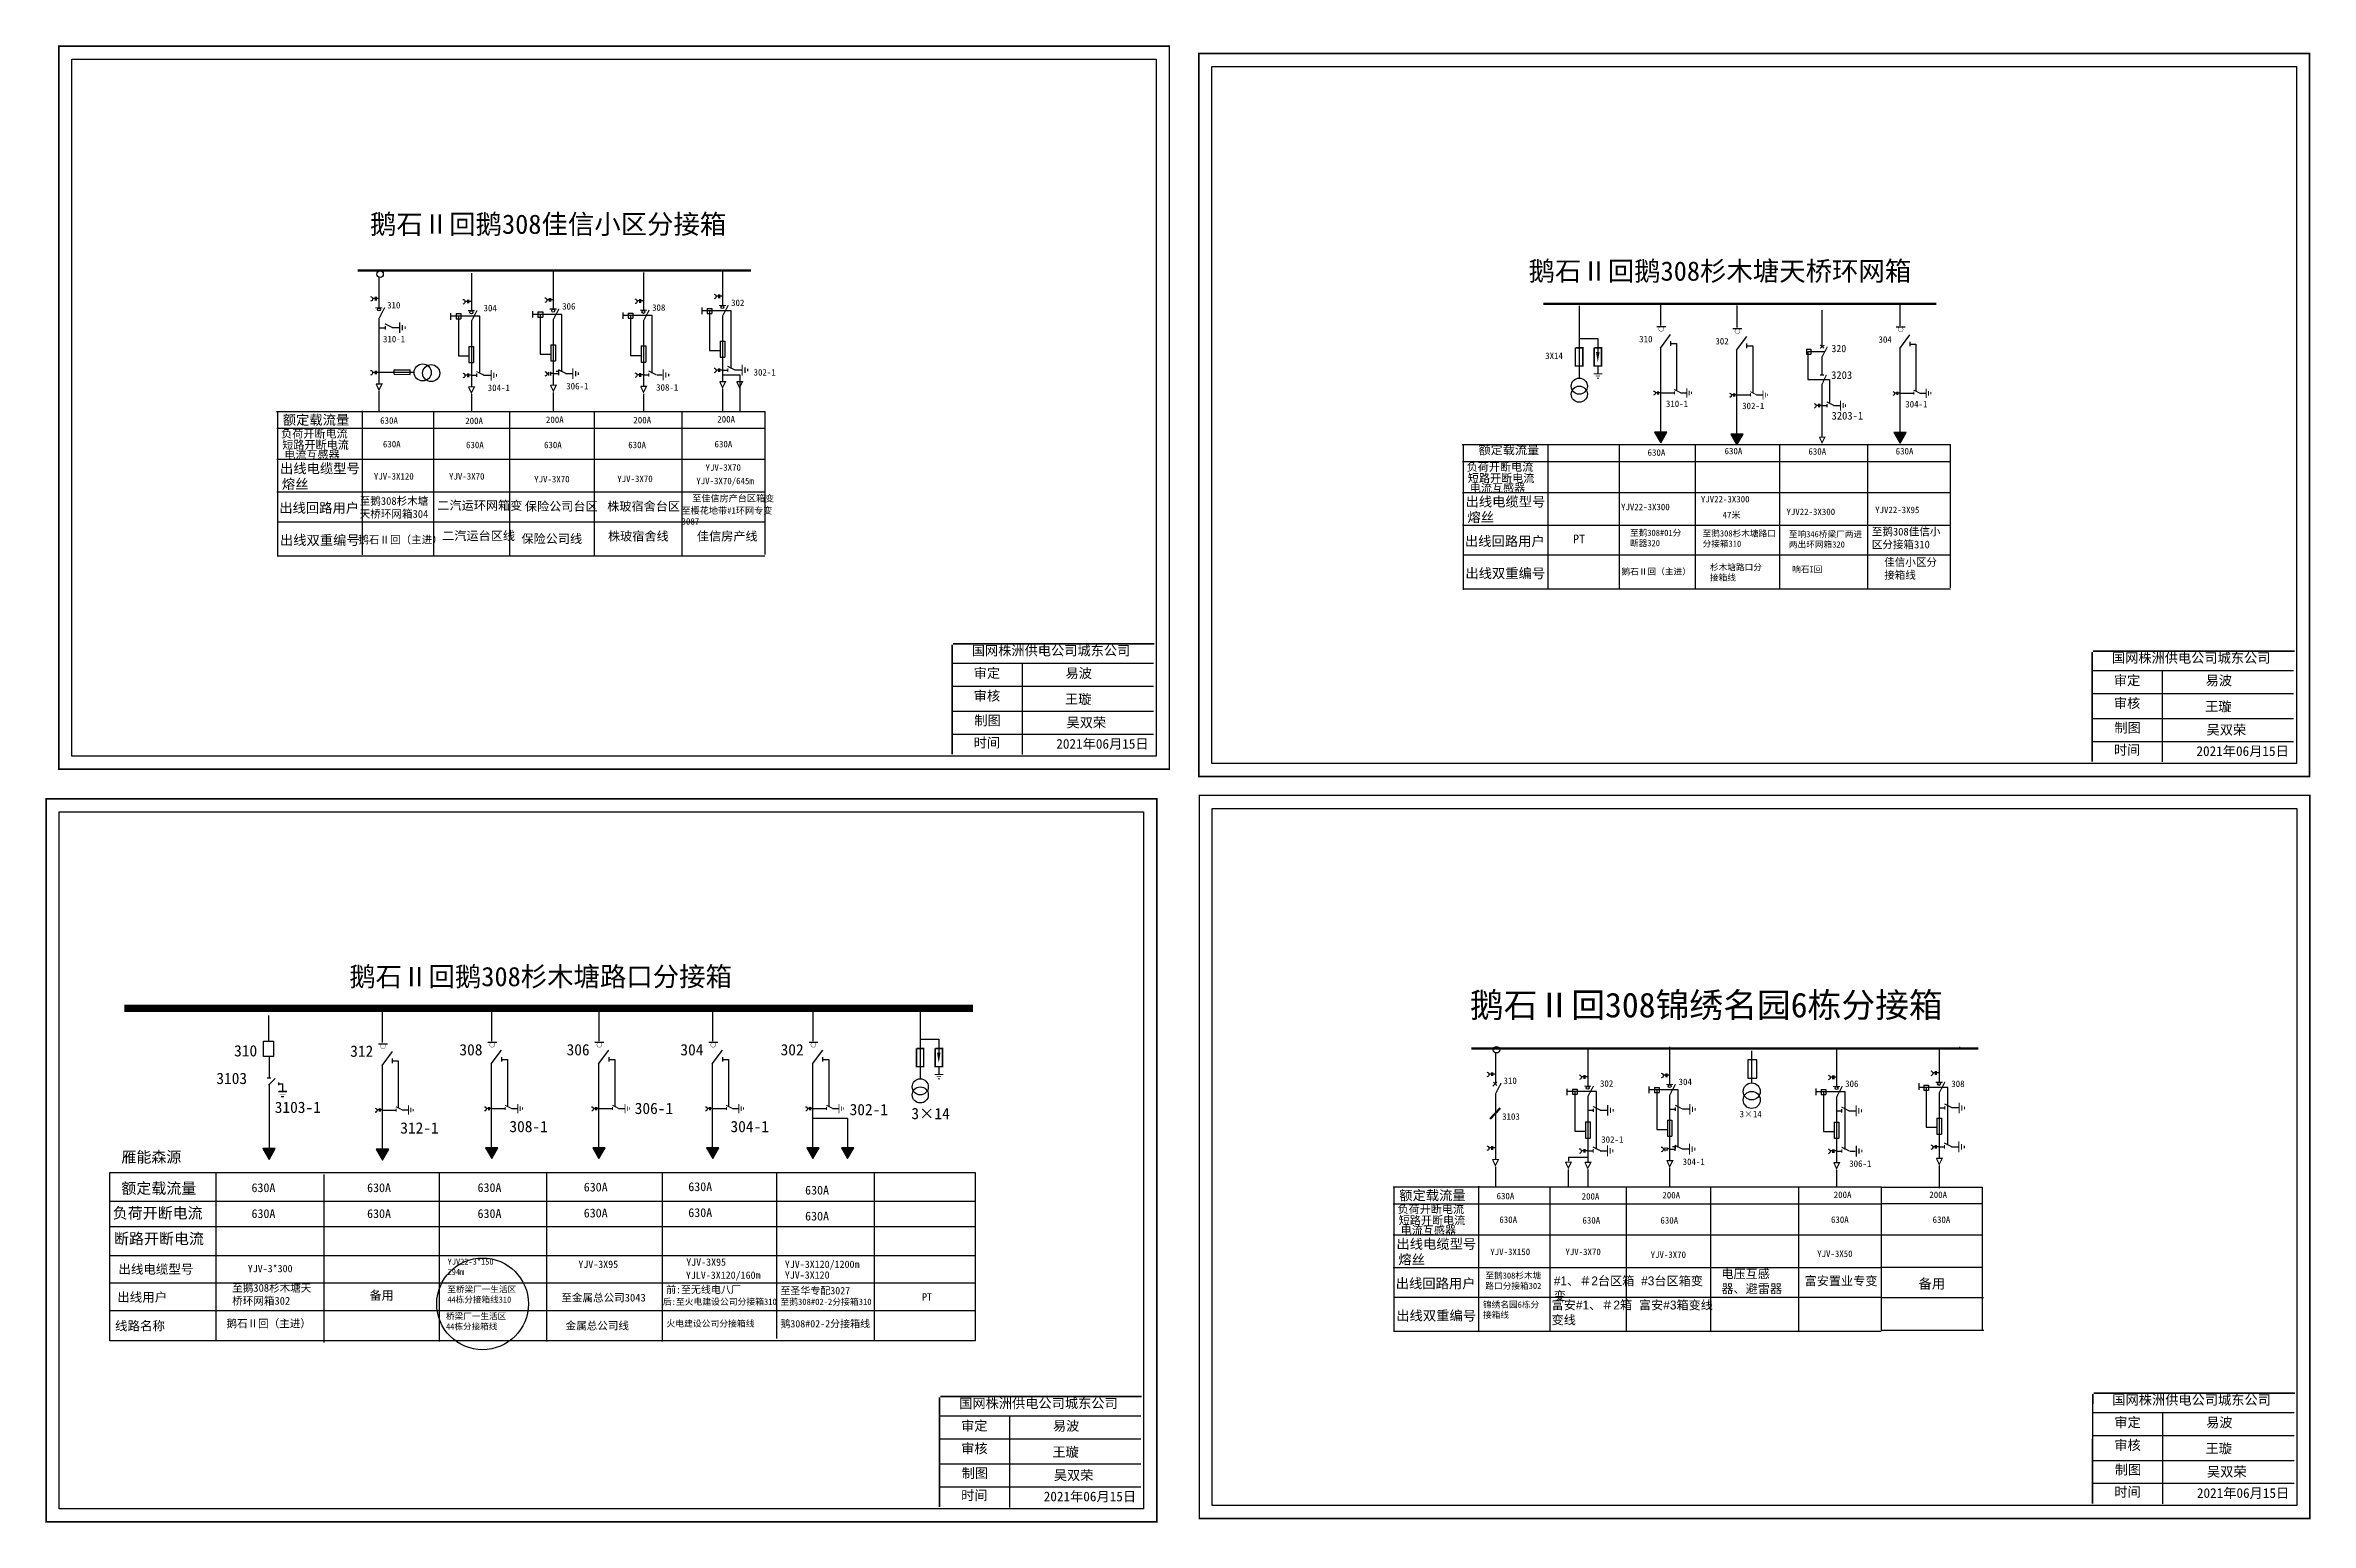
# Model space of a CAD drawing. Extents: x 251 to 764, y -214 to -46.
# Drawn here: x 250.5 to 506.5, y -214.2 to -47.3 of the extents above; entities that cross this region are included whole.
import ezdxf

# ---------------------------------------------------------------- set-up
doc = ezdxf.new("R2010")
doc.units = 0
doc.header["$LTSCALE"] = 5
doc.linetypes.add('ACAD_ISO02W100', pattern=[15, 12, -3])
doc.linetypes.add('CENTER', pattern=[50.8, 31.75, -6.35, 6.35, -6.35])
doc.layers.get('0').update_dxf_attribs({"linetype": 'CONTINUOUS'})
doc.layers.add('1', color=7, linetype='CONTINUOUS')
doc.layers.add('2', color=7, linetype='CONTINUOUS')
doc.styles.add('H1', font='')
doc.styles.add('hztxt_txtstyle_2.70_0_0', font='simkai.ttf', dxfattribs={"height": 2.7})
doc.styles.add('字体', font='simkai_0.ttf', dxfattribs={"height": 2.5})
doc.styles.get('H1').set_extended_font_data('SimSun')

msp = doc.modelspace()

# ---------------------------------------------------------------- texts
at = {"color": 7, "style": 'H1'}
for s, height, p in [('310', 0.735, (289.13, -77.01)), ('304', 0.735, (300.03, -77.33)), ('306', 0.735, (308.91, -77.14)), ('308', 0.735, (319.07, -77.28)), ('302', 0.735, (328, -76.74)), ('310-1', 0.735, (288.67, -80.84)), ('310', 0.735, (430.6, -80.84)), ('302', 0.735, (439.21, -81.08)), ('304', 0.735, (457.64, -80.89)), ('302-1', 0.735, (330.54, -84.6)), ('3X14', 0.735, (419.98, -82.73)), ('304-1', 0.735, (300.5, -86.35)), ('306-1', 0.735, (309.37, -86.16)), ('308-1', 0.735, (319.53, -86.3)), ('额定载流量', 1.102, (277.34, -90.15)), ('630A', 0.735, (288.35, -90.04)), ('200A', 0.735, (297.96, -90.08)), ('200A', 0.735, (307.08, -89.95)), ('200A', 0.735, (316.96, -89.99)), ('200A', 0.735, (326.44, -89.9)), ('310-1', 0.735, (433.62, -88.15)), ('302-1', 0.735, (442.23, -88.39)), ('304-1', 0.735, (460.66, -88.2)), ('负荷开断电流', 0.918, (277.16, -91.61)), ('短路开断电流', 0.918, (277.29, -92.88)), ('630A', 0.735, (288.66, -92.71)), ('630A', 0.735, (298.05, -92.8)), ('630A', 0.735, (306.86, -92.8)), ('630A', 0.735, (316.38, -92.8)), ('630A', 0.735, (326.13, -92.71)), ('出线电缆型号', 1.102, (277.03, -95.64)), ('电流互感器', 0.918, (277.51, -94.01)), ('YJV-3X70', 0.735, (325.11, -95.35)), ('负荷开断电流', 0.918, (411.11, -95.37)), ('630A', 0.735, (431.55, -93.66)), ('630A', 0.735, (440.25, -93.49)), ('630A', 0.735, (449.72, -93.54)), ('630A', 0.735, (459.58, -93.51)), ('熔丝', 1.102, (277.24, -97.4)), ('YJV-3X120', 0.735, (287.64, -96.35)), ('YJV-3X70', 0.735, (296.13, -96.35)), ('YJV-3X70', 0.735, (305.75, -96.67)), ('YJV-3X70', 0.735, (315.14, -96.63)), ('YJV-3X70/645m', 0.7347, (324.07, -96.87)), ('短路开断电流', 0.918, (411.24, -96.64)), ('电流互感器', 0.918, (411.46, -97.76)), ('出线回路用户', 1.102, (276.95, -100.1)), ('出线电缆型号', 1.102, (410.98, -99.39)), ('YJV22-3X300', 0.7347, (428.55, -99.81)), ('YJV22-3X300', 0.7347, (437.57, -98.93)), ('YJV22-3X300', 0.7347, (447.24, -100.36)), ('YJV22-3X95', 0.735, (457.26, -100.14)), ('熔丝', 1.102, (411.19, -101.15)), ('47米', 0.735, (440.02, -100.71)), ('出线双重编号', 1.102, (277.02, -103.74)), ('出线回路用户', 1.102, (410.9, -103.86)), ('出线双重编号', 1.102, (410.96, -107.49)), ('310', 0.735, (415.27, -164.64)), ('302', 0.735, (426.17, -164.96)), ('304', 0.735, (435.05, -164.77)), ('306', 0.735, (453.87, -164.99)), ('308', 0.735, (465.86, -164.99)), ('3103', 0.735, (415.11, -168.69)), ('3×14', 0.735, (441.95, -168.41)), ('302-1', 0.735, (426.31, -171.29)), ('304-1', 0.735, (435.51, -173.79)), ('306-1', 0.735, (454.33, -174.01)), ('额定载流量', 1.102, (403.48, -177.78)), ('负荷开断电流', 0.918, (403.3, -179.24)), ('630A', 0.735, (414.49, -177.67)), ('200A', 0.735, (424.1, -177.71)), ('200A', 0.735, (433.22, -177.58)), ('200A', 0.735, (452.58, -177.53)), ('200A', 0.735, (463.38, -177.53)), ('短路开断电流', 0.918, (403.43, -180.51)), ('电流互感器', 0.918, (403.65, -181.64)), ('630A', 0.735, (414.8, -180.34)), ('630A', 0.735, (424.19, -180.42)), ('630A', 0.735, (433, -180.42)), ('630A', 0.735, (452.27, -180.34)), ('630A', 0.735, (463.75, -180.34)), ('出线电缆型号', 1.102, (403.17, -183.27)), ('熔丝', 1.102, (403.38, -185.03)), ('YJV-3X150', 0.735, (413.78, -183.98)), ('YJV-3X70', 0.735, (422.26, -183.98)), ('YJV-3X70', 0.735, (431.89, -184.3)), ('YJV-3X50', 0.735, (450.71, -184.19)), ('出线回路用户', 1.102, (403.09, -187.73)), ('备用', 1.102, (462.16, -187.76)), ('出线双重编号', 1.102, (403.15, -191.37))]:
    msp.add_text(s, height=height, dxfattribs=at).set_placement(p)
at = {"style": 'H1'}
for s, height, p in [('320', 0.82, (452.32, -81.95)), ('3203', 0.875, (452.28, -84.98)), ('3203-1', 0.875, (452.33, -89.57))]:
    msp.add_text(s, height=height, dxfattribs=at).set_placement(p)
at = {"color": 0, "style": 'H1'}
for s, height, p in [('鹅石Ⅱ回308锦绣名园6栋分接箱', 2.7987, (411.47, -157.12)), ('310', 1.276, (271.85, -161.53)), ('312', 1.276, (284.96, -161.57)), ('308', 1.276, (297.3, -161.41)), ('306', 1.276, (309.41, -161.41)), ('304', 1.276, (322.27, -161.41)), ('302', 1.276, (333.59, -161.41)), ('3103', 1.276, (269.84, -164.65)), ('3103-1', 1.276, (276.44, -167.92)), ('308-1', 1.276, (302.95, -170.09)), ('306-1', 1.276, (317.11, -168.04)), ('304-1', 1.276, (327.93, -170.09)), ('302-1', 1.276, (341.39, -168.17)), ('3×14', 1.276, (348.37, -168.62)), ('312-1', 1.276, (290.62, -170.25)), ('雁能森源', 1.241, (259.11, -173.51)), ('额定载流量', 1.241, (259.11, -177.05)), ('630A', 0.993, (273.81, -176.86)), ('630A', 0.993, (286.87, -176.86)), ('630A', 0.993, (299.35, -176.85)), ('630A', 0.993, (311.35, -176.79)), ('630A', 0.993, (323.16, -176.75)), ('630A', 0.993, (336.36, -177.14)), ('负荷开断电流', 1.241, (258.13, -179.85)), ('630A', 0.993, (273.81, -179.79)), ('630A', 0.993, (286.87, -179.79)), ('630A', 0.993, (299.35, -179.78)), ('630A', 0.993, (311.35, -179.72)), ('630A', 0.993, (323.16, -179.68)), ('630A', 0.993, (336.36, -180.07)), ('断路开断电流', 1.241, (258.28, -182.74)), ('出线电缆型号', 1.035, (258.77, -186.09)), ('YJV-3*300', 0.826, (273.39, -185.91)), ('YJV-3X95', 0.826, (310.74, -185.43)), ('YJLV-3X120/160m', 0.8264, (322.89, -186.66)), ('YJV-3X95 ', 0.826, (322.93, -185.18)), ('YJV-3X120/1200m', 0.8264, (334.07, -185.43)), ('YJV-3X120', 0.826, (334.07, -186.64)), ('出线用户', 1.035, (258.64, -189.25)), ('后:至火电建设公司分接箱310', 0.711, (320.28, -189.6)), ('前:至无线电八厂', 0.826, (320.65, -188.29)), ('至鹅308#02-2分接箱310', 0.711, (333.57, -189.61)), ('至圣华专配3027', 0.826, (333.57, -188.41)), ('PT', 0.828, (349.58, -189.12)), ('线路名称', 1.035, (258.39, -192.49)), ('火电建设公司分接箱线', 0.711, (320.69, -192.07)), (' 鹅308#02-2分接箱线', 0.8264, (333, -192.15))]:
    msp.add_text(s, height=height, dxfattribs=at).set_placement(p)
at = {"attachment_point": 1, "style": 'H1'}
for s, insert, char_height, width in [('{\\fSimSun|b0|i0|c134|p2;鹅石Ⅱ回鹅}308{\\fSimSun|b0|i0|c134|p2;佳信小区分接箱}', (287.2, -66.39), 2.1865, 66.3428), ('{\\fSimSun|b0|i0|c134|p2;鹅石Ⅱ回鹅}308{\\fSimSun|b0|i0|c134|p2;杉木塘天桥环网箱}', (418.1, -71.69), 2.1865, 66.3428), ('{\\fSimSun|b0|i0|c134|p2;至鹅}308{\\fSimSun|b0|i0|c134|p2;杉木塘天桥环网箱304}', (286.04, -98.33), 0.8746, 8.8153), ('{\\fSimSun|b0|i0|c134|p2;至鹅}308#01{\\fSimSun|b0|i0|c134|p2;分断器320}', (429.56, -102.01), 0.6997, 5.8564), ('{\\fSimSun|b0|i0|c134|p2;至鹅}308{\\fSimSun|b0|i0|c134|p2;杉木塘路口分接箱310}', (437.76, -102.08), 0.6997, 8.606), ('至响346桥梁厂两进两出环网箱320', (447.51, -102.16), 0.6997, 8.606), ('{\\fSimSun|b0|i0|c134|p2;至鹅}308{\\fSimSun|b0|i0|c134|p2;佳信小区分接箱310}', (456.88, -101.79), 0.8746, 8.8434), ('{\\fSimSun|b0|i0|c134|p2;鹅石Ⅱ回（主进）}', (285.88, -102.7), 0.8746, 9.8453), ('{\\fSimSun|b0|i0|c134|p2;鹅石Ⅱ回（主进）}', (428.6, -106.39), 0.6997, 9.8453), ('{\\fSimSun|b0|i0|c134|p2;杉木塘路口分接箱线}', (438.59, -105.9), 0.6997, 6.598), ('响石I回', (447.88, -106.14), 0.7, 9.8453), ('{\\fSimSun|b0|i0|c134|p2;佳信小区分接箱线}', (458.28, -105.24), 0.8746, 6.3447), ('{\\fSimSun|b0|i0|c134|p2;鹅石Ⅱ回鹅}308{\\fSimSun|b0|i0|c134|p2;杉木塘路口分接箱}', (284.86, -151.41), 2.1865, 56.0765), ('至鹅308杉木塘路口分接箱302', (413.22, -185.94), 0.6997, 6.5091), ('{\\fSimSun|b0|i0|c134|p2;至鹅}308{\\fSimSun|b0|i0|c134|p2;杉木塘天桥环网箱302}', (271.63, -187.25), 0.8746, 9.8453), ('{\\fSimSun|b0|i0|c134|p2;至金属总公司3043}', (308.82, -188.35), 0.8746, 9.8291), ('锦绣名园6栋分接箱线', (412.95, -189.22), 0.7, 6.5091), ('{\\fSimSun|b0|i0|c134|p2;鹅石Ⅱ回（主进）}', (270.98, -191.27), 0.8746, 9.8453), ('{\\fSimSun|b0|i0|c134|p2;金属总公司线}', (309.3, -191.52), 0.8746, 9.8291)]:
    msp.add_mtext(s, dxfattribs=dict(at, insert=insert, char_height=char_height, width=width))
at = {"color": 7, "char_height": 0.7347, "width": 11.3918, "attachment_point": 1, "style": 'H1'}
for s, insert in [('{\\fFangSong_GB2312|b0|i0|c134|p49;\\C256;至樱花地带#1环网专变3087}', (322.4, -99.48)), ('{\\fFangSong_GB2312|b0|i0|c134|p49;\\C256;至佳信房产台区箱变}', (323.61, -98.1))]:
    msp.add_mtext(s, dxfattribs=dict(at, insert=insert))
at = {"color": 0, "linetype": 'Continuous', "attachment_point": 1}
for s, insert, char_height, width, style in [('{\\fSimSun|b0|i0|c134|p2;国网株洲供电公司城东公司}', (355.19, -115.12), 1.0944, 29.9201, '字体'), ('\\f\uffbfﾬￌﾣﾤ_GB2312|b0|i0|c134|p49;审定', (355.41, -117.66), 1.0944, 8.5588, '字体'), ('易波', (365.78, -117.68), 1.094, 8.5588, '字体'), ('{\\fSimSun|b0|i0|c134|p2;国网株洲供电公司城东公司}', (484.01, -115.95), 1.0944, 29.9201, '字体'), ('\\f\uffbfﾬￌﾣﾤ_GB2312|b0|i0|c134|p49;审核', (355.41, -120.24), 1.0944, 8.5588, '字体'), ('\\f\uffbfﾬￌﾣﾤ_GB2312|b0|i0|c134|p49;审定', (484.23, -118.49), 1.0944, 8.5588, '字体'), ('易波', (494.6, -118.5), 1.094, 8.5588, '字体'), ('王璇', (365.72, -120.61), 1.094, 8.5588, '字体'), ('\\f\uffbfﾬￌﾣﾤ_GB2312|b0|i0|c134|p49;审核', (484.23, -121.06), 1.0944, 8.5588, '字体'), ('王璇', (494.54, -121.44), 1.094, 8.5588, '字体'), ('\\f\uffbfﾬￌﾣﾤ_GB2312|b0|i0|c134|p49;制图', (355.47, -123.02), 1.0944, 8.5588, '字体'), ('\\f\uffbfﾬￌﾣﾤ_GB2312|b0|i0|c134|p49;时间', (355.41, -125.53), 1.0944, 8.5588, '字体'), ('{\\fSimSun|b0|i0|c134|p2;吴双荣}', (365.89, -123.25), 1.0944, 8.5588, '字体'), ('\\f\uffbfﾬￌﾣﾤ_GB2312|b0|i0|c134|p49;制图', (484.29, -123.84), 1.0944, 8.5588, '字体'), ('{\\fSimSun|b0|i0|c134|p2;吴双荣}', (494.7, -124.07), 1.0944, 8.5588, '字体'), ('2021{\\fSimSun|b0|i0|c134|p2;年}06{\\fSimSun|b0|i0|c134|p2;月15日}', (364.74, -125.66), 1.0944, 16.0081, '字体'), ('\\f\uffbfﾬￌﾣﾤ_GB2312|b0|i0|c134|p49;时间', (484.23, -126.35), 1.0944, 8.5588, '字体'), ('2021{\\fSimSun|b0|i0|c134|p2;年}06{\\fSimSun|b0|i0|c134|p2;月15日}', (493.56, -126.48), 1.0944, 16.0081, '字体'), ('YJV22-3*150\\P294m', (295.97, -184.37), 0.6938, 11.1842, 'hztxt_txtstyle_2.70_0_0'), ('{\\fSimSun|b0|i0|c134|p2;至桥梁厂一生活区44栋分接箱线310}', (295.94, -187.5), 0.6938, 8.5247, 'hztxt_txtstyle_2.70_0_0'), ('{\\fSimSun|b0|i0|c134|p2;桥梁厂一生活区44栋分接箱线}', (295.79, -190.54), 0.6938, 7.4029, 'hztxt_txtstyle_2.70_0_0'), ('{\\fSimSun|b0|i0|c134|p2;国网株洲供电公司城东公司}', (484.06, -199.79), 1.0944, 29.9201, '字体'), ('{\\fSimSun|b0|i0|c134|p2;国网株洲供电公司城东公司}', (353.77, -200.18), 1.0944, 29.9201, '字体'), ('\\f\uffbfﾬￌﾣﾤ_GB2312|b0|i0|c134|p49;审定', (484.28, -202.33), 1.0944, 8.5588, '字体'), ('易波', (494.65, -202.34), 1.094, 8.5588, '字体'), ('\\f\uffbfﾬￌﾣﾤ_GB2312|b0|i0|c134|p49;审定', (353.99, -202.72), 1.0944, 8.5588, '字体'), ('易波', (364.36, -202.73), 1.094, 8.5588, '字体'), ('\\f\uffbfﾬￌﾣﾤ_GB2312|b0|i0|c134|p49;审核', (484.28, -204.9), 1.0944, 8.5588, '字体'), ('\\f\uffbfﾬￌﾣﾤ_GB2312|b0|i0|c134|p49;审核', (353.99, -205.29), 1.0944, 8.5588, '字体'), ('王璇', (364.3, -205.67), 1.094, 8.5588, '字体'), ('王璇', (494.59, -205.28), 1.094, 8.5588, '字体'), ('\\f\uffbfﾬￌﾣﾤ_GB2312|b0|i0|c134|p49;制图', (354.05, -208.07), 1.0944, 8.5588, '字体'), ('{\\fSimSun|b0|i0|c134|p2;吴双荣}', (364.46, -208.3), 1.0944, 8.5588, '字体'), ('\\f\uffbfﾬￌﾣﾤ_GB2312|b0|i0|c134|p49;制图', (484.34, -207.68), 1.0944, 8.5588, '字体'), ('{\\fSimSun|b0|i0|c134|p2;吴双荣}', (494.75, -207.91), 1.0944, 8.5588, '字体'), ('\\f\uffbfﾬￌﾣﾤ_GB2312|b0|i0|c134|p49;时间', (353.99, -210.58), 1.0944, 8.5588, '字体'), ('2021{\\fSimSun|b0|i0|c134|p2;年}06{\\fSimSun|b0|i0|c134|p2;月15日}', (363.32, -210.71), 1.0944, 16.0081, '字体'), ('\\f\uffbfﾬￌﾣﾤ_GB2312|b0|i0|c134|p49;时间', (484.28, -210.19), 1.0944, 8.5588, '字体'), ('2021{\\fSimSun|b0|i0|c134|p2;年}06{\\fSimSun|b0|i0|c134|p2;月15日}', (493.61, -210.32), 1.0944, 16.0081, '字体')]:
    msp.add_mtext(s, dxfattribs=dict(at, insert=insert, char_height=char_height, width=width, style=style))
at = {"color": 7, "linetype": 'Continuous', "insert": (287.14, -188.02), "char_height": 1.0058, "width": 13.2349, "attachment_point": 1, "style": 'H1'}
msp.add_mtext('{\\fSimSun|b0|i0|c134|p2;备用}', dxfattribs=at)
at = {"layer": '2', "color": 7, "char_height": 1.0058, "attachment_point": 1, "style": 'H1'}
for s, insert, width in [('{\\fSimSun|b0|i0|c134|p2;\\C256;额定载流量}', (412.44, -92.49), 9.6016), ('{\\fﾷￂￋￎ_GB2312|b0|i0|c134|p49;\\C256;二汽运环网箱变}', (294.81, -98.76), 9.6016), ('{\\fﾷￂￋￎ_GB2312|b0|i0|c134|p49;\\C256;保险公司台区}', (304.7, -98.86), 9.6016), ('{\\fﾷￂￋￎ_GB2312|b0|i0|c134|p49;\\C256;株玻宿舍台区}', (314, -98.86), 9.6016), ('{\\fﾷￂￋￎ_GB2312|b0|i0|c134|p49;\\C256;二汽运台区线}', (295.35, -102.19), 9.6016), ('{\\fﾷￂￋￎ_GB2312|b0|i0|c134|p49;\\C256;保险公司线}', (304.31, -102.53), 9.6016), ('{\\fﾷￂￋￎ_GB2312|b0|i0|c134|p49;\\C256;株玻宿舍线}', (314.09, -102.24), 9.6016), ('{\\fﾷￂￋￎ_GB2312|b0|i0|c134|p49;\\C256;佳信房产线}', (324.13, -102.24), 9.6016), ('{\\fSimSun|b0|i0|c134|p2;\\C256;PT}', (423.12, -102.56), 9.6016), ('{\\fﾷￂￋￎ_GB2312|b0|i0|c134|p49;\\C256;#1、＃2台区箱变}', (420.95, -186.39), 9.6016), ('{\\fﾷￂￋￎ_GB2312|b0|i0|c134|p49;\\C256;#3台区箱变}', (430.82, -186.39), 9.6016), ('{\\fﾷￂￋￎ_GB2312|b0|i0|c134|p49;\\C256;电压互感器、避雷器}', (439.88, -185.59), 6.9608), ('{\\fﾷￂￋￎ_GB2312|b0|i0|c134|p49;\\C256;富安置业专变}', (449.29, -186.39), 9.6016), ('{\\fﾷￂￋￎ_GB2312|b0|i0|c134|p49;\\C256;富安#1、＃2箱变线}', (420.7, -189.12), 9.6016), ('{\\fﾷￂￋￎ_GB2312|b0|i0|c134|p49;\\C256;富安#3箱变线}', (430.57, -189.12), 9.6016)]:
    msp.add_mtext(s, dxfattribs=dict(at, insert=insert, width=width))

# ---------------------------------------------------------------- blocks, each defined once
blk = doc.blocks.new('JD')
for points in [[(-2, 0.2), (-2, -0.2), (2, 0.2), (2, -0.2)], [(1, -1.2), (1, -0.8), (-1, -1.2), (-1, -0.8)], [(-0.5, -1.8), (-0.5, -2.2), (0.5, -1.8), (0.5, -2.2)]]:
    blk.add_trace(points)

# ---------------------------------------------------------------- hatches: boundary and pattern name
for points in [[(433.03, -92.19), (433.74, -90.98), (432.33, -90.98)], [(441.64, -92.44), (442.34, -91.22), (440.94, -91.22)], [(460.07, -92.25), (460.77, -91.03), (459.37, -91.03)], [(275.8, -173.17), (276.5, -171.95), (275.09, -171.95)], [(288.61, -173.24), (289.31, -172.02), (287.91, -172.02)], [(300.95, -173.08), (301.65, -171.86), (300.25, -171.86)], [(313.06, -173.08), (313.76, -171.86), (312.36, -171.86)], [(325.92, -173.08), (326.62, -171.86), (325.22, -171.86)], [(337.24, -173.08), (337.94, -171.86), (336.54, -171.86)], [(341.16, -173.08), (341.86, -171.86), (340.46, -171.86)]]:
    msp.add_hatch(color=7).paths.add_polyline_path(points)

# ---------------------------------------------------------------- linework, layer by layer
at = {"lineweight": 90}
for p, q in [((285.83, -72.74), (330.21, -72.74)), ((419.78, -76.5), (464.16, -76.5)), ((411.65, -160.62), (468.89, -160.62))]:
    msp.add_line(p, q, dxfattribs=at)
at = {"color": 7}
for p, q in [((288.21, -73.45), (288.21, -76.93)), ((298.65, -73.02), (298.65, -77.25)), ((307.9, -72.82), (307.9, -77.06)), ((318.09, -72.96), (318.09, -77.2)), ((327.02, -72.74), (327.02, -76.66)), ((433.05, -78.92), (433.05, -76.45)), ((441.66, -79.17), (441.66, -76.69)), ((460.09, -78.98), (460.09, -76.5)), ((288.21, -78.12), (288.21, -85.51)), ((288.21, -79.19), (288.93, -79.19)), ((289.72, -79.17), (290.54, -79.17)), ((296.92, -77.59), (297.45, -77.59)), ((296.92, -77.59), (296.92, -78.17)), ((296.92, -78.17), (297.45, -78.17)), ((297.45, -77.59), (297.45, -78.17)), ((298.65, -78.44), (298.65, -85.83)), ((306.18, -77.4), (306.71, -77.4)), ((306.18, -77.4), (306.18, -77.98)), ((306.18, -77.98), (306.71, -77.98)), ((306.71, -77.4), (306.71, -77.98)), ((307.9, -78.25), (307.9, -85.64)), ((316.37, -77.54), (316.9, -77.54)), ((316.37, -77.54), (316.37, -78.12)), ((316.37, -78.12), (316.9, -78.12)), ((316.9, -77.54), (316.9, -78.12)), ((318.09, -78.39), (318.09, -85.78)), ((325.3, -77), (325.3, -77.59)), ((325.3, -77), (325.83, -77)), ((325.3, -77.59), (325.83, -77.59)), ((325.83, -77), (325.83, -77.59)), ((327.02, -77.85), (327.02, -85.24)), ((298.38, -81.31), (298.38, -83.12)), ((298.38, -81.31), (298.91, -81.31)), ((298.91, -81.31), (298.91, -83.12)), ((307.64, -81.11), (307.64, -82.93)), ((307.64, -81.11), (308.16, -81.11)), ((308.16, -81.11), (308.16, -82.93)), ((317.83, -81.25), (318.36, -81.25)), ((317.83, -81.25), (317.83, -83.07)), ((318.36, -81.25), (318.36, -83.07)), ((326.76, -80.72), (326.76, -82.53)), ((326.76, -80.72), (327.29, -80.72)), ((327.29, -80.72), (327.29, -82.53)), ((289.93, -84.45), (289.94, -83.93)), ((289.93, -84.45), (291.75, -84.47)), ((289.94, -83.93), (291.75, -83.94)), ((291.75, -84.47), (291.75, -83.94)), ((298.38, -83.12), (298.91, -83.12)), ((307.64, -82.93), (308.16, -82.93)), ((307.9, -84.37), (308.51, -84.37)), ((309.3, -84.35), (310.12, -84.35)), ((317.83, -83.07), (318.36, -83.07)), ((326.76, -82.53), (327.29, -82.53)), ((327.02, -83.98), (327.63, -83.98)), ((328.42, -83.96), (329.24, -83.96)), ((298.65, -84.56), (299.25, -84.56)), ((300.04, -84.55), (300.87, -84.55)), ((318.09, -84.51), (318.7, -84.51)), ((286.31, -88.57), (286.31, -101.05)), ((420.26, -92.33), (420.26, -104.8)), ((275.78, -159.79), (275.78, -156.89)), ((288.63, -159.97), (288.63, -156.5)), ((300.97, -159.81), (300.97, -156.34)), ((313.08, -159.81), (313.08, -156.34)), ((325.94, -159.81), (325.94, -156.34)), ((337.26, -159.81), (337.26, -156.34)), ((414.35, -161.08), (414.35, -164.56)), ((424.78, -160.64), (424.78, -164.88)), ((434.04, -160.45), (434.04, -164.69)), ((443.29, -160.88), (443.29, -164.57)), ((452.9, -160.67), (452.9, -164.91)), ((464.49, -160.51), (464.49, -164.43)), ((275.58, -163.94), (276, -163.94)), ((275.75, -164.79), (276.5, -164.04)), ((414.35, -165.75), (414.35, -173.14)), ((423.06, -165.22), (423.59, -165.22)), ((423.06, -165.22), (423.06, -165.8)), ((423.06, -165.8), (423.59, -165.8)), ((423.59, -165.22), (423.59, -165.8)), ((424.78, -166.07), (424.78, -173.46)), ((432.32, -165.03), (432.84, -165.03)), ((432.32, -165.03), (432.32, -165.61)), ((432.32, -165.61), (432.84, -165.61)), ((432.84, -165.03), (432.84, -165.61)), ((434.04, -165.88), (434.04, -173.27)), ((451.17, -165.25), (451.7, -165.25)), ((451.17, -165.25), (451.17, -165.83)), ((451.17, -165.83), (451.7, -165.83)), ((451.7, -165.25), (451.7, -165.83)), ((452.9, -166.1), (452.9, -173.49)), ((462.77, -164.77), (462.77, -165.36)), ((462.77, -164.77), (463.3, -164.77)), ((462.77, -165.36), (463.3, -165.36)), ((463.3, -164.77), (463.3, -165.36)), ((464.49, -165.63), (464.49, -173.01)), ((424.81, -167.62), (425.41, -167.62)), ((426.2, -167.6), (427.03, -167.6)), ((433.78, -168.74), (433.78, -170.55)), ((433.78, -168.74), (434.3, -168.74)), ((434.09, -167.49), (434.69, -167.49)), ((434.3, -168.74), (434.3, -170.55)), ((435.48, -167.47), (436.31, -167.47)), ((452.88, -167.68), (453.48, -167.68)), ((454.27, -167.66), (455.1, -167.66)), ((464.23, -168.49), (464.23, -170.3)), ((464.23, -168.49), (464.76, -168.49)), ((464.52, -167.34), (465.13, -167.34)), ((464.76, -168.49), (464.76, -170.3)), ((465.92, -167.32), (466.74, -167.32)), ((424.52, -168.93), (424.52, -170.75)), ((424.52, -168.93), (425.05, -168.93)), ((424.52, -170.75), (425.05, -170.75)), ((425.05, -168.93), (425.05, -170.75)), ((433.78, -170.55), (434.3, -170.55)), ((452.63, -168.96), (453.16, -168.96)), ((452.63, -168.96), (452.63, -170.77)), ((452.63, -170.77), (453.16, -170.77)), ((453.16, -168.96), (453.16, -170.77)), ((464.23, -170.3), (464.76, -170.3)), ((424.78, -172.19), (425.39, -172.19)), ((426.18, -172.18), (427, -172.18)), ((434.04, -172), (434.65, -172)), ((435.44, -171.98), (436.26, -171.98)), ((452.9, -172.22), (453.5, -172.22)), ((464.49, -171.75), (465.1, -171.75)), ((465.89, -171.73), (466.71, -171.73)), ((412.45, -176.2), (412.45, -188.68))]:
    msp.add_line(p, q, dxfattribs=at)
for p, q in [((423.82, -76.72), (423.82, -84.92)), ((432.59, -79.04), (433.6, -79.04)), ((441.19, -79.28), (442.21, -79.28)), ((451.25, -77.19), (451.25, -81.35)), ((459.63, -79.09), (460.64, -79.09)), ((423.81, -80.4), (425.92, -80.4)), ((425.92, -80.4), (425.92, -81.94)), ((434.14, -80.71), (434.14, -81.24)), ((434.15, -80.98), (434.82, -80.98)), ((434.82, -80.98), (434.82, -86.3)), ((442.74, -80.96), (442.74, -81.48)), ((442.75, -81.22), (443.43, -81.22)), ((443.43, -81.22), (443.43, -86.55)), ((449.5, -81.63), (449.5, -82.18)), ((449.5, -81.63), (450, -81.63)), ((450, -81.63), (450, -82.18)), ((461.17, -80.77), (461.17, -81.29)), ((461.19, -81.03), (461.86, -81.03)), ((461.86, -81.03), (461.86, -86.36)), ((288.18, -84.21), (292.19, -84.21)), ((307.18, -84.37), (307.35, -84.37)), ((307.35, -84.21), (307.35, -84.59)), ((425.92, -83.57), (425.92, -84.37)), ((449.5, -82.18), (450, -82.18)), ((451.25, -82.47), (451.25, -84.5)), ((319.6, -84.51), (320.2, -84.51)), ((327.02, -84.51), (328.97, -84.51)), ((328.97, -84.51), (328.97, -88.62)), ((433.03, -86.54), (434.58, -86.54)), ((435.26, -86.53), (435.97, -86.53)), ((441.64, -86.79), (443.18, -86.79)), ((443.86, -86.77), (444.58, -86.77)), ((451.25, -85.52), (451.25, -91.52)), ((460.07, -86.6), (461.62, -86.6)), ((462.3, -86.58), (463.01, -86.58)), ((276.65, -88.64), (331.84, -88.64)), ((276.75, -88.65), (276.75, -105.03)), ((294.38, -88.64), (294.38, -104.96)), ((302.97, -88.64), (302.97, -104.96)), ((312.52, -88.64), (312.52, -104.96)), ((322.44, -88.64), (322.44, -104.96)), ((331.8, -88.64), (331.8, -104.81)), ((451.25, -87.98), (451.82, -87.98)), ((452.56, -87.96), (453.33, -87.96)), ((276.68, -90.54), (331.79, -90.54)), ((276.68, -94.06), (331.79, -94.06)), ((410.6, -92.39), (465.79, -92.39)), ((410.63, -94.29), (465.74, -94.29)), ((410.7, -92.41), (410.7, -108.79)), ((428.33, -92.39), (428.33, -108.71)), ((436.92, -92.39), (436.92, -108.71)), ((446.47, -92.4), (446.47, -108.71)), ((456.39, -92.4), (456.39, -108.71)), ((465.75, -92.4), (465.75, -108.57)), ((276.68, -97.75), (331.79, -97.75)), ((410.63, -97.82), (465.74, -97.82)), ((276.75, -101.11), (331.65, -101.11)), ((286.32, -101.18), (286.32, -104.87)), ((331.65, -101.11), (331.73, -101.11)), ((331.73, -101.11), (331.81, -101.11)), ((410.63, -101.5), (465.74, -101.5)), ((410.7, -104.87), (465.6, -104.87)), ((420.27, -104.93), (420.27, -108.63)), ((465.6, -104.87), (465.68, -104.87)), ((465.68, -104.87), (465.76, -104.87)), ((276.75, -104.96), (331.81, -104.96)), ((410.7, -108.71), (465.76, -108.71)), ((349.36, -155.89), (349.36, -164.09)), ((288.17, -160.09), (289.18, -160.09)), ((300.51, -159.92), (301.52, -159.92)), ((312.62, -159.92), (313.63, -159.92)), ((325.48, -159.92), (326.49, -159.92)), ((336.8, -159.92), (337.81, -159.92)), ((349.35, -159.58), (351.46, -159.58)), ((351.46, -159.58), (351.46, -161.12)), ((466.77, -160.44), (466.81, -160.48)), ((289.71, -161.76), (289.71, -162.29)), ((289.73, -162.02), (290.4, -162.02)), ((290.4, -162.02), (290.4, -167.35)), ((302.05, -161.6), (302.05, -162.12)), ((302.06, -161.86), (302.74, -161.86)), ((302.74, -161.86), (302.74, -167.19)), ((314.17, -161.6), (314.17, -162.12)), ((314.18, -161.86), (314.85, -161.86)), ((314.85, -161.86), (314.85, -167.19)), ((327.02, -161.6), (327.02, -162.12)), ((327.04, -161.86), (327.71, -161.86)), ((327.71, -161.86), (327.71, -167.19)), ((338.34, -161.6), (338.34, -162.12)), ((338.36, -161.86), (339.03, -161.86)), ((339.03, -161.86), (339.03, -167.19)), ((351.46, -162.75), (351.46, -163.54)), ((276.85, -165.49), (277.38, -165.49)), ((276.86, -164.48), (276.86, -164.77)), ((276.86, -165.49), (277.81, -165.49)), ((276.87, -164.63), (277.35, -164.63)), ((277.81, -165.49), (276.93, -165.49)), ((277.48, -166.1), (277.18, -166.1)), ((277.23, -165.49), (277.48, -165.49)), ((277.35, -165.49), (277.35, -164.62)), ((288.61, -167.59), (290.16, -167.59)), ((290.84, -167.58), (291.55, -167.58)), ((300.95, -167.43), (302.49, -167.43)), ((303.18, -167.41), (303.89, -167.41)), ((313.06, -167.43), (314.61, -167.43)), ((315.29, -167.41), (316, -167.41)), ((325.92, -167.43), (327.47, -167.43)), ((328.15, -167.41), (328.86, -167.41)), ((337.24, -167.43), (338.79, -167.43)), ((337.28, -168.52), (341.14, -168.52)), ((339.47, -167.41), (340.18, -167.41)), ((341.14, -168.52), (341.14, -171.81)), ((422.6, -172.9), (424.77, -172.9)), ((422.6, -172.9), (422.6, -173.36)), ((433.32, -172), (433.49, -172)), ((433.49, -171.84), (433.49, -172.22)), ((454.4, -172.22), (455, -172.22)), ((402.79, -176.27), (457.98, -176.27)), ((402.89, -176.28), (402.89, -192.66)), ((420.52, -176.27), (420.52, -192.58)), ((429.11, -176.27), (429.11, -192.58)), ((438.66, -176.27), (438.66, -192.58)), ((448.58, -176.27), (448.58, -192.58)), ((457.94, -176.27), (457.94, -192.44)), ((457.95, -176.29), (469.36, -176.29)), ((469.36, -176.29), (469.36, -192.48)), ((402.82, -178.17), (457.93, -178.17)), ((457.95, -178.15), (469.36, -178.15)), ((402.82, -181.69), (457.93, -181.69)), ((457.95, -181.69), (469.36, -181.69)), ((402.82, -185.37), (457.93, -185.37)), ((457.88, -185.35), (469.43, -185.35)), ((402.89, -188.74), (457.79, -188.74)), ((412.46, -188.8), (412.46, -192.5)), ((457.79, -188.74), (457.87, -188.74)), ((457.87, -188.74), (457.95, -188.74)), ((457.95, -188.76), (469.49, -188.76)), ((402.89, -192.58), (457.95, -192.58)), ((457.95, -192.48), (469.55, -192.48))]:
    msp.add_line(p, q)
at = {"color": 0}
for p, q in [((432.99, -81.5), (432.99, -91.19)), ((441.59, -81.74), (441.59, -91.43)), ((460.03, -81.55), (460.03, -91.24)), ((275.79, -161.54), (275.79, -163.94)), ((288.56, -162.55), (288.56, -172.24)), ((300.9, -162.38), (300.9, -172.08)), ((313.02, -162.38), (313.02, -172.08)), ((325.87, -162.38), (325.87, -172.08)), ((337.2, -162.38), (337.2, -172.08)), ((275.79, -164.75), (275.79, -172.13)), ((269.78, -174.65), (269.78, -193.65)), ((257.79, -177.89), (260.7, -177.89)), ((260.65, -177.89), (268.55, -177.89)), ((266.99, -177.89), (355.57, -177.89)), ((257.79, -180.74), (260.66, -180.74)), ((260.61, -180.74), (268.51, -180.74)), ((268.38, -180.74), (355.57, -180.74)), ((257.79, -187.1), (260.59, -187.1)), ((260.55, -187.1), (268.45, -187.1)), ((268.31, -187.1), (355.57, -187.1))]:
    msp.add_line(p, q, dxfattribs=at)
at = {"linetype": 'ACAD_ISO02W100'}
for p, q in [((449.66, -81.92), (449.66, -85.05)), ((451.5, -81.92), (449.66, -81.92)), ((449.66, -85.05), (452.09, -85.05)), ((452.09, -85.05), (452.09, -87.63))]:
    msp.add_line(p, q, dxfattribs=at)
at = {"color": 7, "linetype": 'CENTER'}
for p, q in [((288.21, -86.37), (288.21, -88.69)), ((298.65, -86.69), (298.65, -88.64)), ((307.91, -86.5), (307.91, -88.64)), ((318.1, -86.64), (318.1, -88.64)), ((327.03, -86.1), (327.03, -88.64)), ((414.35, -174), (414.35, -176.32)), ((464.5, -173.87), (464.5, -176.41)), ((422.59, -174.29), (422.59, -176.24)), ((424.79, -174.32), (424.79, -176.27)), ((434.04, -174.13), (434.04, -176.27)), ((452.9, -174.35), (452.9, -176.35))]:
    msp.add_line(p, q, dxfattribs=at)
at = {"color": 0, "linetype": 'Continuous'}
for p, q in [((352.97, -117.09), (375.72, -117.09)), ((360.87, -117.07), (360.87, -127.43)), ((352.97, -119.68), (375.72, -119.68)), ((481.79, -117.92), (504.54, -117.92)), ((489.68, -117.9), (489.68, -128.26)), ((352.97, -122.51), (375.72, -122.51)), ((481.79, -120.51), (504.54, -120.51)), ((352.97, -125.1), (375.72, -125.1)), ((481.79, -123.34), (504.54, -123.34)), ((481.79, -125.93), (504.54, -125.93)), ((351.55, -202.15), (374.3, -202.15)), ((359.44, -202.13), (359.44, -212.49)), ((481.84, -201.76), (504.59, -201.76)), ((489.73, -201.74), (489.73, -212.1)), ((351.55, -204.74), (374.3, -204.74)), ((481.84, -204.35), (504.59, -204.35)), ((481.84, -207.18), (504.59, -207.18)), ((351.55, -207.57), (374.3, -207.57)), ((481.84, -209.77), (504.59, -209.77)), ((351.55, -210.16), (374.3, -210.16))]:
    msp.add_line(p, q, dxfattribs=at)
at = {"lineweight": 30}
for p, q in [((414.51, -164.43), (414.08, -164.89)), ((414.12, -164.43), (414.51, -164.82))]:
    msp.add_line(p, q, dxfattribs=at)
at = {"lineweight": 50}
msp.add_line((414.91, -167.38), (413.75, -168.6), dxfattribs=at)
at = {"color": 0, "linetype": 'Continuous', "const_width": 0.182}
for points in [[(252.03, -47.37), (377.51, -47.37), (377.51, -129.07), (252.03, -129.07)], [(380.85, -48.19), (506.33, -48.19), (506.33, -129.9), (380.85, -129.9)], [(250.61, -132.42), (376.09, -132.42), (376.09, -214.13), (250.61, -214.13)], [(380.9, -132.03), (506.38, -132.03), (506.38, -213.74), (380.9, -213.74)]]:
    msp.add_lwpolyline(points, close=True, dxfattribs=at)
at = {"color": 0, "linetype": 'Continuous'}
for points in [[(253.51, -48.84), (376.04, -48.84), (376.04, -127.59), (253.51, -127.59)], [(382.32, -49.67), (504.85, -49.67), (504.85, -128.42), (382.32, -128.42)], [(252.08, -133.9), (374.61, -133.9), (374.61, -212.65), (252.08, -212.65)], [(382.37, -133.51), (504.9, -133.51), (504.9, -212.26), (382.37, -212.26)]]:
    msp.add_lwpolyline(points, close=True, dxfattribs=at)
at = {"color": 7}
for points in [[(287.26, -75.67, -0.877934), (287.27, -76.2)], [(297.69, -75.99, -0.877934), (297.7, -76.52)], [(306.95, -75.8, -0.877934), (306.96, -76.33)], [(317.14, -75.94, -0.877934), (317.15, -76.47)], [(326.07, -75.4, -0.877934), (326.08, -75.93)], [(287.26, -84.01, -0.877934), (287.27, -84.54)], [(297.69, -84.33, -0.877934), (297.7, -84.86)], [(306.95, -84.14, -0.877934), (306.96, -84.67)], [(317.14, -84.28, -0.877934), (317.15, -84.81)], [(326.07, -83.74, -0.877934), (326.08, -84.28)], [(413.39, -163.3, -0.877934), (413.4, -163.83)], [(423.83, -163.62, -0.877934), (423.84, -164.15)], [(433.09, -163.43, -0.877934), (433.1, -163.96)], [(451.94, -163.65, -0.877934), (451.95, -164.18)], [(463.54, -163.17, -0.877934), (463.55, -163.71)], [(413.39, -171.64, -0.877934), (413.4, -172.17)], [(423.83, -171.96, -0.877934), (423.84, -172.49)], [(433.09, -171.77, -0.877934), (433.1, -172.3)], [(451.94, -171.99, -0.877934), (451.95, -172.52)], [(463.54, -171.52, -0.877934), (463.55, -172.05)]]:
    msp.add_lwpolyline(points, format="xyb", dxfattribs=at)
for points in [[(287.77, -75.9), (287.49, -75.9)], [(287.77, -75.71), (287.77, -76.11)], [(287.89, -75.71), (287.89, -76.11)], [(288.21, -75.9), (287.89, -75.9)], [(298.2, -76.21), (297.93, -76.21)], [(298.2, -76.03), (298.2, -76.43)], [(298.33, -76.03), (298.33, -76.43)], [(298.64, -76.21), (298.33, -76.21)], [(307.46, -76.02), (307.18, -76.02)], [(307.46, -75.84), (307.46, -76.24)], [(307.58, -75.84), (307.58, -76.24)], [(307.9, -76.02), (307.58, -76.02)], [(317.65, -76.16), (317.38, -76.16)], [(317.65, -75.98), (317.65, -76.38)], [(317.78, -75.98), (317.78, -76.38)], [(318.09, -76.16), (317.78, -76.16)], [(326.58, -75.63), (326.31, -75.63)], [(326.58, -75.44), (326.58, -75.84)], [(326.7, -75.44), (326.7, -75.84)], [(327.02, -75.63), (326.7, -75.63)], [(296.3, -77.56), (296.3, -78.29)], [(305.56, -77.31), (305.56, -78.04)], [(315.75, -77.45), (315.75, -78.18)], [(324.68, -76.91), (324.68, -77.64)], [(287.77, -84.24), (287.49, -84.24)], [(287.77, -84.05), (287.77, -84.45)], [(288.16, -84.24), (287.84, -84.24)], [(287.89, -84.05), (287.89, -84.45)], [(298.2, -84.37), (298.2, -84.77)], [(298.33, -84.37), (298.33, -84.77)], [(307.58, -84.18), (307.58, -84.58)], [(307.9, -84.37), (307.58, -84.37)], [(308.51, -84.12), (308.23, -84.12)], [(308.51, -83.94), (308.51, -84.34)], [(317.65, -84.32), (317.65, -84.72)], [(317.78, -84.32), (317.78, -84.72)], [(326.58, -83.97), (326.31, -83.97)], [(326.58, -83.79), (326.58, -84.18)], [(326.7, -83.79), (326.7, -84.18)], [(327.02, -83.97), (326.7, -83.97)], [(298.2, -84.56), (297.93, -84.56)], [(298.64, -84.56), (298.33, -84.56)], [(317.65, -84.51), (317.38, -84.51)], [(318.09, -84.51), (317.78, -84.51)], [(413.91, -163.53), (413.63, -163.53)], [(413.91, -163.34), (413.91, -163.74)], [(414.03, -163.34), (414.03, -163.74)], [(414.35, -163.53), (414.03, -163.53)], [(424.34, -163.66), (424.34, -164.06)], [(424.47, -163.66), (424.47, -164.06)], [(433.6, -163.65), (433.32, -163.65)], [(433.6, -163.47), (433.6, -163.87)], [(433.72, -163.47), (433.72, -163.87)], [(434.04, -163.65), (433.72, -163.65)], [(442.88, -161.93), (442.88, -163.99), (443.9, -163.99), (443.9, -161.9), (442.88, -161.9)], [(452.45, -163.69), (452.45, -164.09)], [(452.58, -163.69), (452.58, -164.09)], [(464.05, -163.4), (463.78, -163.4)], [(464.05, -163.21), (464.05, -163.61)], [(464.17, -163.21), (464.17, -163.61)], [(464.49, -163.4), (464.17, -163.4)], [(422.44, -165.19), (422.44, -165.92)], [(424.34, -163.84), (424.07, -163.84)], [(424.78, -163.84), (424.47, -163.84)], [(431.7, -164.94), (431.7, -165.67)], [(450.55, -165.16), (450.55, -165.89)], [(452.45, -163.87), (452.18, -163.87)], [(452.89, -163.87), (452.58, -163.87)], [(462.21, -164.56), (462.21, -165.29)], [(413.91, -171.87), (413.63, -171.87)], [(413.91, -171.68), (413.91, -172.08)], [(414.3, -171.87), (413.98, -171.87)], [(414.03, -171.68), (414.03, -172.08)], [(424.34, -172.19), (424.07, -172.19)], [(424.34, -172), (424.34, -172.4)], [(424.47, -172), (424.47, -172.4)], [(424.78, -172.19), (424.47, -172.19)], [(433.72, -171.81), (433.72, -172.21)], [(434.04, -171.99), (433.72, -171.99)], [(434.65, -171.75), (434.37, -171.75)], [(434.65, -171.57), (434.65, -171.97)], [(452.45, -172.21), (452.18, -172.21)], [(452.45, -172.03), (452.45, -172.43)], [(452.58, -172.03), (452.58, -172.43)], [(452.89, -172.21), (452.58, -172.21)], [(464.05, -171.74), (463.78, -171.74)], [(464.05, -171.56), (464.05, -171.95)], [(464.17, -171.56), (464.17, -171.95)], [(464.49, -171.74), (464.17, -171.74)]]:
    msp.add_lwpolyline(points, dxfattribs=at)
at = {"color": 7, "const_width": 0.131}
for points in [[(326.64, -76.68), (327.41, -76.68)], [(327.02, -77.89), (327.68, -76.64)], [(287.82, -76.95), (288.59, -76.95)], [(288.21, -78.16), (288.86, -76.91)], [(288.89, -78.75), (289.77, -79.19)], [(288.93, -78.98), (288.93, -79.39)], [(298.26, -77.26), (299.03, -77.26)], [(298.65, -78.47), (299.3, -77.23)], [(307.51, -77.07), (308.29, -77.07)], [(307.9, -78.28), (308.56, -77.04)], [(317.71, -77.21), (318.48, -77.21)], [(318.09, -78.42), (318.75, -77.18)], [(299.22, -84.13), (300.09, -84.56)], [(299.25, -84.36), (299.25, -84.76)], [(308.47, -83.93), (309.35, -84.37)], [(308.51, -84.17), (308.51, -84.57)], [(318.67, -84.07), (319.54, -84.51)], [(318.7, -84.31), (318.7, -84.71)], [(327.6, -83.54), (328.47, -83.98)], [(327.63, -83.77), (327.63, -84.18)], [(287.89, -85.55), (288.55, -85.55), (288.21, -86.23), (287.89, -85.54)], [(298.32, -85.87), (298.99, -85.87), (298.65, -86.55), (298.33, -85.86)], [(307.58, -85.68), (308.25, -85.68), (307.91, -86.35), (307.59, -85.67)], [(317.77, -85.82), (318.44, -85.82), (318.1, -86.49), (317.78, -85.81)], [(326.7, -85.28), (327.37, -85.28), (327.03, -85.96), (326.71, -85.27)], [(328.62, -85.28), (329.29, -85.28), (328.95, -85.96), (328.63, -85.27)], [(414.35, -165.78), (415, -164.54)], [(424.4, -164.89), (425.17, -164.89)], [(424.78, -166.1), (425.44, -164.86)], [(433.65, -164.7), (434.43, -164.7)], [(434.04, -165.91), (434.7, -164.67)], [(452.51, -164.92), (453.28, -164.92)], [(452.9, -166.13), (453.55, -164.89)], [(464.11, -164.45), (464.88, -164.45)], [(464.49, -165.66), (465.15, -164.41)], [(425.38, -167.18), (426.25, -167.62)], [(425.41, -167.42), (425.41, -167.82)], [(434.66, -167.05), (435.53, -167.49)], [(434.69, -167.29), (434.69, -167.69)], [(453.45, -167.24), (454.32, -167.68)], [(453.48, -167.48), (453.48, -167.88)], [(465.09, -166.9), (465.97, -167.34)], [(465.13, -167.14), (465.13, -167.54)], [(465.06, -171.31), (465.94, -171.75)], [(465.1, -171.55), (465.1, -171.95)], [(414.02, -173.18), (414.69, -173.18), (414.35, -173.86), (414.03, -173.17)], [(422.27, -173.47), (422.93, -173.47), (422.59, -174.14), (422.27, -173.46)], [(424.46, -173.5), (425.13, -173.5), (424.79, -174.17), (424.47, -173.49)], [(425.36, -171.75), (426.23, -172.19)], [(425.39, -171.99), (425.39, -172.39)], [(433.72, -173.31), (434.39, -173.31), (434.04, -173.98), (433.73, -173.29)], [(434.61, -171.56), (435.49, -172)], [(434.65, -171.8), (434.65, -172.2)], [(452.57, -173.53), (453.24, -173.53), (452.9, -174.2), (452.58, -173.51)], [(453.47, -171.78), (454.34, -172.22)], [(453.5, -172.02), (453.5, -172.42)], [(464.17, -173.05), (464.84, -173.05), (464.5, -173.73), (464.18, -173.04)]]:
    msp.add_lwpolyline(points, dxfattribs=at)
at = {"color": 7, "linetype": 'ACAD_ISO02W100'}
for points in [[(299.62, -84.37), (299.62, -77.87), (296.3, -77.87)], [(297.18, -77.88), (297.18, -82.36), (298.38, -82.36)], [(308.88, -84.18), (308.88, -77.68), (305.56, -77.68)], [(306.44, -77.68), (306.44, -82.17), (307.63, -82.17)], [(319.07, -84.32), (319.07, -77.82), (315.75, -77.82)], [(316.63, -77.82), (316.63, -82.31), (317.82, -82.31)], [(328, -83.78), (328, -77.28), (324.68, -77.28)], [(325.56, -77.29), (325.56, -81.77), (326.75, -81.77)], [(425.76, -172), (425.76, -165.5), (422.44, -165.5)], [(423.32, -165.5), (423.32, -169.99), (424.51, -169.99)], [(435.02, -171.81), (435.02, -165.3), (431.7, -165.3)], [(432.58, -165.31), (432.58, -169.8), (433.77, -169.8)], [(453.87, -172.03), (453.87, -165.52), (450.55, -165.52)], [(451.43, -165.53), (451.43, -170.02), (452.62, -170.02)], [(465.47, -171.55), (465.47, -165.05), (462.15, -165.05)], [(463.03, -165.06), (463.03, -169.54), (464.22, -169.54)]]:
    msp.add_lwpolyline(points, dxfattribs=at)
for points, const_width in [([(432.59, -79.04), (433.6, -79.04)], 0.0863), ([(441.19, -79.28), (442.21, -79.28)], 0.0863), ([(459.63, -79.09), (460.64, -79.09)], 0.0863), ([(423.39, -81.45), (423.39, -83.52), (424.22, -83.52), (424.22, -81.45), (423.42, -81.45)], 0.174), ([(425.51, -81.45), (425.51, -83.52), (426.33, -83.52), (426.33, -81.45), (425.53, -81.45)], 0.174), ([(451.02, -81.12), (451.51, -81.52)], 0.123), ([(451.02, -81.53), (451.52, -81.16)], 0.123), ([(451.25, -82.5), (451.87, -81.33)], 0.123), ([(451.23, -85.67), (451.75, -84.51)], 0.123), ([(434.55, -86.17), (435.3, -86.54)], 0.113), ([(434.58, -86.37), (434.58, -86.72)], 0.113), ([(443.15, -86.41), (443.91, -86.79)], 0.113), ([(443.18, -86.61), (443.18, -86.96)], 0.113), ([(451.03, -84.53), (451.49, -84.53)], 0.123), ([(461.59, -86.22), (462.34, -86.6)], 0.113), ([(461.62, -86.42), (461.62, -86.77)], 0.113), ([(451.79, -87.57), (452.61, -87.98)], 0.123), ([(451.82, -87.79), (451.82, -88.17)], 0.123), ([(450.95, -91.55), (451.58, -91.55), (451.26, -92.19), (450.96, -91.54)], 0.123), ([(259.44, -156.08), (355.33, -156.08)], 0.828), ([(288.17, -160.09), (289.18, -160.09)], 0.0863), ([(300.51, -159.92), (301.52, -159.92)], 0.0863), ([(312.62, -159.92), (313.63, -159.92)], 0.0863), ([(325.48, -159.92), (326.49, -159.92)], 0.0863), ([(336.8, -159.92), (337.81, -159.92)], 0.0863), ([(348.94, -160.63), (348.94, -162.69), (349.76, -162.69), (349.76, -160.63), (348.96, -160.63)], 0.174), ([(351.05, -160.63), (351.05, -162.69), (351.88, -162.69), (351.88, -160.63), (351.08, -160.63)], 0.174), ([(277.81, -165.49), (276.85, -165.49)], 0.0303), ([(277.64, -165.8), (277.01, -165.8)], 0.0303), ([(277.48, -166.1), (277.18, -166.1)], 0.0303), ([(290.13, -167.21), (290.88, -167.59)], 0.113), ([(290.16, -167.42), (290.16, -167.76)], 0.113), ([(302.47, -167.05), (303.22, -167.43)], 0.113), ([(302.49, -167.25), (302.49, -167.6)], 0.113), ([(314.58, -167.05), (315.33, -167.43)], 0.113), ([(314.61, -167.25), (314.61, -167.6)], 0.113), ([(327.44, -167.05), (328.19, -167.43)], 0.113), ([(327.47, -167.25), (327.47, -167.6)], 0.113), ([(338.76, -167.05), (339.51, -167.43)], 0.113), ([(338.79, -167.25), (338.79, -167.6)], 0.113)]:
    msp.add_lwpolyline(points, dxfattribs=dict(const_width=const_width))
at = {"const_width": 0.0431}
for points in [[(432.81, -79.32, 1), (433.37, -79.32, 1)], [(441.42, -79.57, 1), (441.98, -79.57, 1)], [(459.85, -79.38, 1), (460.41, -79.38, 1)], [(288.39, -160.37, 1), (288.95, -160.37, 1)], [(300.73, -160.21, 1), (301.29, -160.21, 1)], [(312.84, -160.21, 1), (313.4, -160.21, 1)], [(325.7, -160.21, 1), (326.26, -160.21, 1)], [(337.02, -160.21, 1), (337.58, -160.21, 1)]]:
    msp.add_lwpolyline(points, format="xyb", close=True, dxfattribs=at)
for points, format in [([(425.92, -81.92, 0.406, 0, 0), (425.92, -83.08, 0, 0, 0)], "xyseb"), ([(432.21, -86.34, -0.877934), (432.22, -86.8)], "xyb"), ([(440.82, -86.59, -0.877934), (440.83, -87.05)], "xyb"), ([(459.25, -86.4, -0.877934), (459.26, -86.85)], "xyb"), ([(450.36, -87.76, -0.877934), (450.37, -88.26)], "xyb"), ([(351.46, -161.1, 0.406, 0, 0), (351.46, -162.26, 0, 0, 0)], "xyseb"), ([(287.79, -167.39, -0.877934), (287.8, -167.85)], "xyb"), ([(300.13, -167.23, -0.877934), (300.14, -167.69)], "xyb"), ([(312.24, -167.23, -0.877934), (312.25, -167.69)], "xyb"), ([(325.1, -167.23, -0.877934), (325.11, -167.69)], "xyb"), ([(336.42, -167.23, -0.877934), (336.43, -167.69)], "xyb")]:
    msp.add_lwpolyline(points, format=format)
for points in [[(432.65, -86.54), (432.41, -86.54)], [(432.65, -86.38), (432.65, -86.72)], [(432.76, -86.38), (432.76, -86.72)], [(433.03, -86.54), (432.76, -86.54)], [(441.26, -86.78), (441.02, -86.78)], [(441.26, -86.62), (441.26, -86.97)], [(441.36, -86.62), (441.36, -86.97)], [(441.64, -86.78), (441.36, -86.78)], [(459.69, -86.59), (459.45, -86.59)], [(459.69, -86.43), (459.69, -86.78)], [(459.8, -86.43), (459.8, -86.78)], [(460.07, -86.59), (459.8, -86.59)], [(450.84, -87.97), (450.58, -87.97)], [(450.84, -87.8), (450.84, -88.17)], [(450.96, -87.8), (450.96, -88.17)], [(451.25, -87.97), (450.96, -87.97)], [(288.23, -167.58), (287.99, -167.58)], [(288.23, -167.43), (288.23, -167.77)], [(288.34, -167.43), (288.34, -167.77)], [(288.61, -167.58), (288.34, -167.58)], [(300.57, -167.42), (300.33, -167.42)], [(300.57, -167.26), (300.57, -167.61)], [(300.67, -167.26), (300.67, -167.61)], [(300.95, -167.42), (300.67, -167.42)], [(312.68, -167.42), (312.44, -167.42)], [(312.68, -167.26), (312.68, -167.61)], [(312.79, -167.26), (312.79, -167.61)], [(313.06, -167.42), (312.79, -167.42)], [(325.54, -167.42), (325.3, -167.42)], [(325.54, -167.26), (325.54, -167.61)], [(325.65, -167.26), (325.65, -167.61)], [(325.92, -167.42), (325.65, -167.42)], [(336.86, -167.42), (336.62, -167.42)], [(336.86, -167.26), (336.86, -167.61)], [(336.97, -167.26), (336.97, -167.61)], [(337.24, -167.42), (336.97, -167.42)]]:
    msp.add_lwpolyline(points)
at = {"color": 7}
for points in [[(433.03, -92.19), (433.74, -90.98), (432.33, -90.98)], [(441.64, -92.44), (442.34, -91.22), (440.94, -91.22)], [(460.07, -92.25), (460.77, -91.03), (459.37, -91.03)], [(275.8, -173.17), (276.5, -171.95), (275.09, -171.95)], [(288.61, -173.24), (289.31, -172.02), (287.91, -172.02)], [(300.95, -173.08), (301.65, -171.86), (300.25, -171.86)], [(313.06, -173.08), (313.76, -171.86), (312.36, -171.86)], [(325.92, -173.08), (326.62, -171.86), (325.22, -171.86)], [(337.24, -173.08), (337.94, -171.86), (336.54, -171.86)], [(341.16, -173.08), (341.86, -171.86), (340.46, -171.86)]]:
    msp.add_lwpolyline(points, close=True, dxfattribs=at)
at = {"color": 0, "linetype": 'Continuous', "const_width": 0.182}
for points in [[(352.97, -115.01), (352.96, -127.39)], [(353.07, -114.92), (375.82, -114.92)], [(481.79, -115.84), (481.77, -128.21)], [(481.89, -115.74), (504.64, -115.74)], [(481.84, -199.68), (481.82, -212.05)], [(481.93, -199.59), (504.69, -199.59)], [(351.55, -200.07), (351.53, -212.44)], [(351.64, -199.97), (374.4, -199.97)]]:
    msp.add_lwpolyline(points, dxfattribs=at)
msp.add_lwpolyline([(275.16, -159.79), (276.29, -159.79), (276.29, -161.54), (275.16, -161.54)], close=True)
at = {"color": 7}
for centre, radius in [((288.34, -73.14), 0.366), ((327.02, -76.86), 0.168), ((288.21, -77.13), 0.168), ((298.65, -77.45), 0.168), ((307.9, -77.26), 0.168), ((318.09, -77.4), 0.168), ((414.48, -160.77), 0.366), ((424.78, -165.08), 0.168), ((434.04, -164.89), 0.168), ((452.9, -165.11), 0.168), ((464.49, -164.63), 0.168)]:
    msp.add_circle(centre, radius, dxfattribs=at)
for centre in [(423.83, -85.79), (423.83, -86.7), (349.37, -164.97), (349.37, -165.88)]:
    msp.add_circle(centre, 0.912)
at = {"color": 1}
msp.add_circle((299.92, -189.49), 5.18, dxfattribs=at)
at = {"layer": '1'}
for points in [[(432.21, -86.34, -0.877934), (432.22, -86.8)], [(440.82, -86.58, -0.877934), (440.82, -87.04)], [(459.25, -86.39, -0.877934), (459.26, -86.85)], [(287.79, -167.38, -0.877934), (287.8, -167.84)], [(300.13, -167.22, -0.877934), (300.14, -167.68)], [(312.24, -167.22, -0.877934), (312.25, -167.68)], [(325.1, -167.22, -0.877934), (325.11, -167.68)], [(336.42, -167.22, -0.877934), (336.43, -167.68)]]:
    msp.add_lwpolyline(points, format="xyb", dxfattribs=at)
at = {"layer": '2'}
for p, q in [((432.99, -81.5), (434.15, -79.94)), ((441.59, -81.74), (442.76, -80.18)), ((460.03, -81.55), (461.19, -79.99)), ((288.56, -162.55), (289.73, -160.98)), ((300.9, -162.38), (302.07, -160.82)), ((313.02, -162.38), (314.18, -160.82)), ((325.87, -162.38), (327.04, -160.82)), ((337.2, -162.38), (338.36, -160.82)), ((257.79, -193.65), (257.79, -174.65)), ((257.79, -174.65), (260.66, -174.65)), ((268.38, -174.65), (355.57, -174.65)), ((295, -174.75), (295, -193.75)), ((307.13, -174.75), (307.13, -193.75)), ((320.2, -174.75), (320.2, -193.75)), ((333.13, -174.65), (333.13, -193.4)), ((344.17, -174.65), (344.17, -193.65)), ((355.57, -174.65), (355.57, -193.65)), ((257.79, -184.01), (266.88, -184.01)), ((268.18, -184.01), (355.57, -184.01)), ((257.79, -190.25), (355.57, -190.25)), ((260.66, -193.65), (257.79, -193.65)), ((355.57, -193.65), (268.38, -193.65))]:
    msp.add_line(p, q, dxfattribs=at)
at = {"layer": '2', "color": 0}
for p, q in [((260.61, -174.65), (268.51, -174.65)), ((282, -174.87), (282, -193.87)), ((260.42, -184.01), (268.32, -184.01)), ((268.51, -193.65), (260.61, -193.65))]:
    msp.add_line(p, q, dxfattribs=at)
at = {"layer": '2', "color": 7}
for centre in [(293.15, -84.24), (294.11, -84.32), (443.31, -165.49), (443.31, -166.45)]:
    msp.add_circle(centre, 0.962, dxfattribs=at)

# ---------------------------------------------------------------- block references
at = {"color": 7, "xscale": 0.306106714794555, "yscale": 0.306106714794555, "zscale": 0.306106714794555, "rotation": 90}
for p in [(290.55, -79.19), (300.88, -84.57), (310.13, -84.38), (320.33, -84.52), (329.26, -83.98), (427.04, -167.63), (436.32, -167.5), (455.11, -167.68), (466.75, -167.35), (436.27, -172.01), (466.72, -171.75), (427.02, -172.2), (455.13, -172.23)]:
    msp.add_blockref('JD', p, dxfattribs=at)
at = {"zscale": 0.2438693731192416}
for p, xscale, yscale in [((425.94, -84.4), 0.2438693731096877, 0.2438693730759811), ((351.48, -163.58), 0.243869373109677, 0.2438693730759825)]:
    msp.add_blockref('JD', p, dxfattribs=dict(at, xscale=xscale, yscale=yscale))
at = {"rotation": 90}
for p, xscale, yscale, zscale in [((435.98, -86.55), 0.2639278929393882, 0.2639278929393882, 0.2639278929861922), ((444.59, -86.79), 0.2639278929393882, 0.2639278929393882, 0.2639278929861922), ((463.02, -86.6), 0.2639278929393882, 0.2639278929393882, 0.2639278929861922), ((453.35, -87.99), 0.2869750451198954, 0.2869750451198954, 0.2869750451198954), ((291.56, -167.6), 0.2639278929393863, 0.2639278929393863, 0.2639278929861922), ((303.9, -167.43), 0.2639278929393863, 0.2639278929393863, 0.2639278929861922), ((316.01, -167.43), 0.2639278929393863, 0.2639278929393863, 0.2639278929861922), ((328.87, -167.43), 0.2639278929393863, 0.2639278929393863, 0.2639278929861922), ((340.19, -167.43), 0.2639278929393863, 0.2639278929393863, 0.2639278929861922)]:
    msp.add_blockref('JD', p, dxfattribs=dict(at, xscale=xscale, yscale=yscale, zscale=zscale))

msp.set_redraw_order([(e.dxf.handle, doc.entitydb.next_handle()) for e in msp.query("TEXT MTEXT ATTDEF DIMENSION ARC_DIMENSION")])  # texts and dimensions are drawn at this point

doc.saveas('drawing.dxf')
